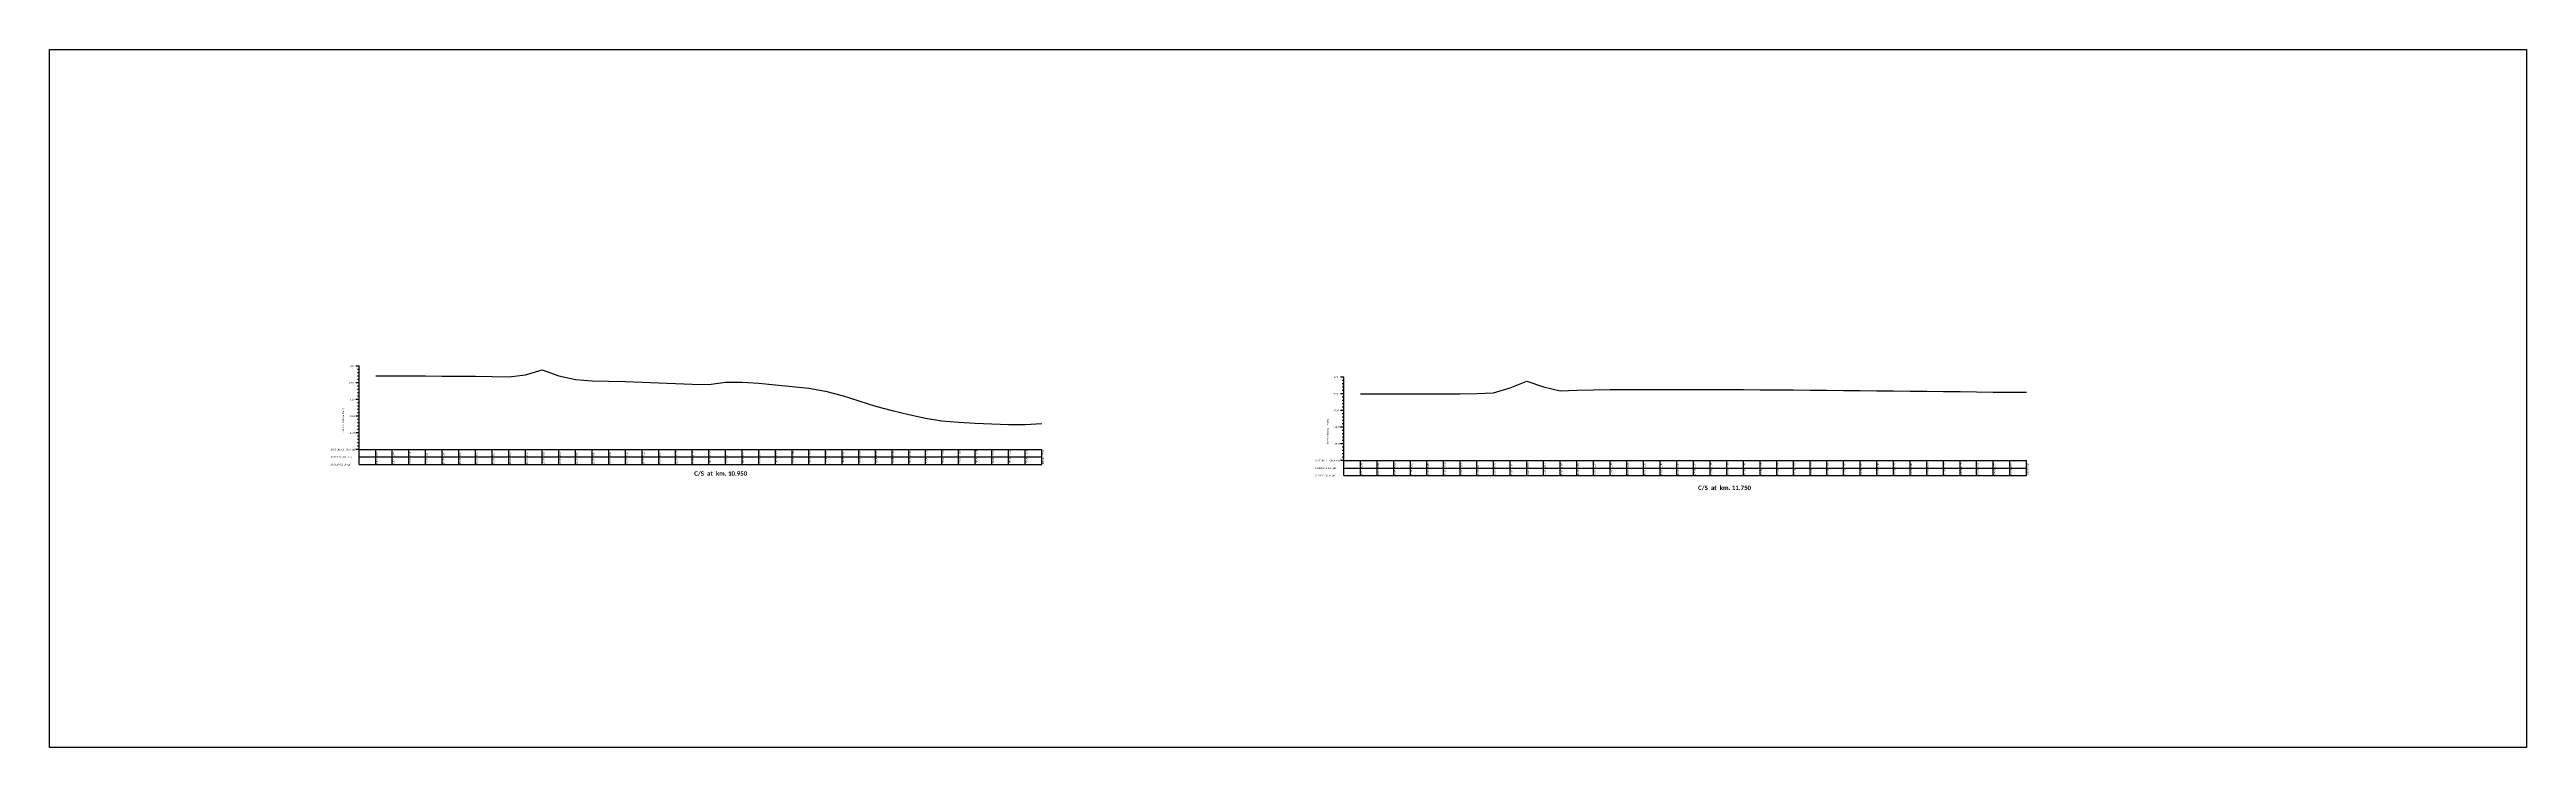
# Model space of a CAD drawing. Header units: metres. Extents: x -148477 to 168932, y -55673 to -2736.
# Drawn here: x 22290 to 23033, y -19139 to -18930 of the extents above; entities that cross this region are included whole.
import ezdxf

# ---------------------------------------------------------------- set-up
doc = ezdxf.new("R2010")
doc.units = ezdxf.units.M
doc.styles.add('liza', font='times.ttf', dxfattribs={"height": 2})
doc.styles.get("Standard").update_dxf_attribs({"font": 'times.ttf'})

msp = doc.modelspace()

# ---------------------------------------------------------------- linework, layer by layer
at = {"color": 6, "linetype": 'Continuous', "lineweight": -3, "ltscale": 0.5}
for p, q in [((22382.5367, -19024.6663), (22381.5367, -19024.6663)), ((22382.5367, -19025.6663), (22382.0367, -19025.6663)), ((22382.5367, -19026.6663), (22382.0367, -19026.6663)), ((22382.5367, -19054.1663), (22382.5367, -19024.6663)), ((22382.5367, -19029.6663), (22381.5367, -19029.6663)), ((22382.5367, -19027.6663), (22382.0367, -19027.6663)), ((22382.5367, -19028.6663), (22382.0367, -19028.6663)), ((22382.5367, -19030.6663), (22382.0367, -19030.6663)), ((22382.5367, -19031.6663), (22382.0367, -19031.6663)), ((22382.5367, -19032.6663), (22382.0367, -19032.6663)), ((22382.5367, -19033.6663), (22382.0367, -19033.6663)), ((22678.1269, -19028.0129), (22677.1269, -19028.0129)), ((22678.1269, -19033.0129), (22677.1269, -19033.0129)), ((22678.1269, -19029.0129), (22677.6269, -19029.0129)), ((22678.1269, -19030.0129), (22677.6269, -19030.0129)), ((22678.1269, -19031.0129), (22677.6269, -19031.0129)), ((22678.1269, -19032.0129), (22677.6269, -19032.0129)), ((22678.1269, -19034.0129), (22677.6269, -19034.0129)), ((22678.1269, -19057.5129), (22678.1269, -19028.0129)), ((22683.1269, -19032.9729), (22688.1269, -19032.9729)), ((22382.5367, -19034.6663), (22381.5367, -19034.6663)), ((22382.5367, -19039.6663), (22381.5367, -19039.6663)), ((22382.5367, -19035.6663), (22382.0367, -19035.6663)), ((22382.5367, -19036.6663), (22382.0367, -19036.6663)), ((22382.5367, -19037.6663), (22382.0367, -19037.6663)), ((22382.5367, -19038.6663), (22382.0367, -19038.6663)), ((22382.5367, -19040.6663), (22382.0367, -19040.6663)), ((22382.5367, -19041.6663), (22382.0367, -19041.6663)), ((22678.1269, -19038.0129), (22677.1269, -19038.0129)), ((22678.1269, -19035.0129), (22677.6269, -19035.0129)), ((22678.1269, -19036.0129), (22677.6269, -19036.0129)), ((22678.1269, -19037.0129), (22677.6269, -19037.0129)), ((22678.1269, -19039.0129), (22677.6269, -19039.0129)), ((22678.1269, -19040.0129), (22677.6269, -19040.0129)), ((22678.1269, -19041.0129), (22677.6269, -19041.0129)), ((22382.5367, -19044.6663), (22381.5367, -19044.6663)), ((22382.5367, -19042.6663), (22382.0367, -19042.6663)), ((22382.5367, -19043.6663), (22382.0367, -19043.6663)), ((22382.5367, -19045.6663), (22382.0367, -19045.6663)), ((22382.5367, -19046.6663), (22382.0367, -19046.6663)), ((22382.5367, -19047.6663), (22382.0367, -19047.6663)), ((22382.5367, -19048.6663), (22382.0367, -19048.6663)), ((22678.1269, -19043.0129), (22677.1269, -19043.0129)), ((22678.1269, -19048.0129), (22677.1269, -19048.0129)), ((22678.1269, -19042.0129), (22677.6269, -19042.0129)), ((22678.1269, -19044.0129), (22677.6269, -19044.0129)), ((22678.1269, -19045.0129), (22677.6269, -19045.0129)), ((22678.1269, -19046.0129), (22677.6269, -19046.0129)), ((22678.1269, -19047.0129), (22677.6269, -19047.0129)), ((22678.1269, -19049.0129), (22677.6269, -19049.0129)), ((22382.5367, -19049.6663), (22381.5367, -19049.6663)), ((22382.5367, -19049.6663), (22587.5367, -19049.6663)), ((22382.5367, -19051.9163), (22587.5367, -19051.9163)), ((22382.5367, -19054.1663), (22587.5367, -19054.1663)), ((22387.5367, -19054.1663), (22387.5367, -19049.6663)), ((22392.5367, -19054.1663), (22392.5367, -19049.6663)), ((22397.5367, -19054.1663), (22397.5367, -19049.6663)), ((22402.5367, -19054.1663), (22402.5367, -19049.6663)), ((22407.5367, -19054.1663), (22407.5367, -19049.6663)), ((22412.5367, -19054.1663), (22412.5367, -19049.6663)), ((22417.5367, -19054.1663), (22417.5367, -19049.6663)), ((22422.5367, -19054.1663), (22422.5367, -19049.6663)), ((22427.5367, -19054.1663), (22427.5367, -19049.6663)), ((22432.5367, -19054.1663), (22432.5367, -19049.6663)), ((22437.5367, -19054.1663), (22437.5367, -19049.6663)), ((22442.5367, -19054.1663), (22442.5367, -19049.6663)), ((22447.5367, -19054.1663), (22447.5367, -19049.6663)), ((22452.5367, -19054.1663), (22452.5367, -19049.6663)), ((22457.5367, -19054.1663), (22457.5367, -19049.6663)), ((22462.5367, -19054.1663), (22462.5367, -19049.6663)), ((22467.5367, -19054.1663), (22467.5367, -19049.6663)), ((22472.5367, -19054.1663), (22472.5367, -19049.6663)), ((22477.5367, -19054.1663), (22477.5367, -19049.6663)), ((22482.5367, -19054.1663), (22482.5367, -19049.6663)), ((22487.5367, -19054.1663), (22487.5367, -19049.6663)), ((22492.5367, -19054.1663), (22492.5367, -19049.6663)), ((22497.5367, -19054.1663), (22497.5367, -19049.6663)), ((22502.5367, -19054.1663), (22502.5367, -19049.6663)), ((22507.5367, -19054.1663), (22507.5367, -19049.6663)), ((22512.5367, -19054.1663), (22512.5367, -19049.6663)), ((22517.5367, -19054.1663), (22517.5367, -19049.6663)), ((22522.5367, -19054.1663), (22522.5367, -19049.6663)), ((22527.5367, -19054.1663), (22527.5367, -19049.6663)), ((22532.5367, -19054.1663), (22532.5367, -19049.6663)), ((22537.5367, -19054.1663), (22537.5367, -19049.6663)), ((22542.5367, -19054.1663), (22542.5367, -19049.6663)), ((22547.5367, -19054.1663), (22547.5367, -19049.6663)), ((22552.5367, -19054.1663), (22552.5367, -19049.6663)), ((22557.5367, -19054.1663), (22557.5367, -19049.6663)), ((22562.5367, -19054.1663), (22562.5367, -19049.6663)), ((22567.5367, -19054.1663), (22567.5367, -19049.6663)), ((22572.5367, -19054.1663), (22572.5367, -19049.6663)), ((22577.5367, -19054.1663), (22577.5367, -19049.6663)), ((22582.5367, -19054.1663), (22582.5367, -19049.6663)), ((22587.5367, -19054.1663), (22587.5367, -19049.6663)), ((22678.1269, -19053.0129), (22677.1269, -19053.0129)), ((22678.1269, -19050.0129), (22677.6269, -19050.0129)), ((22678.1269, -19051.0129), (22677.6269, -19051.0129)), ((22678.1269, -19052.0129), (22677.6269, -19052.0129)), ((22678.1269, -19053.0129), (22883.1269, -19053.0129)), ((22678.1269, -19055.2629), (22883.1269, -19055.2629)), ((22683.1269, -19057.5129), (22683.1269, -19053.0129)), ((22688.1269, -19057.5129), (22688.1269, -19053.0129)), ((22693.1269, -19057.5129), (22693.1269, -19053.0129)), ((22698.1269, -19057.5129), (22698.1269, -19053.0129)), ((22703.1269, -19057.5129), (22703.1269, -19053.0129)), ((22708.1269, -19057.5129), (22708.1269, -19053.0129)), ((22713.1269, -19057.5129), (22713.1269, -19053.0129)), ((22718.1269, -19057.5129), (22718.1269, -19053.0129)), ((22723.1269, -19057.5129), (22723.1269, -19053.0129)), ((22728.1269, -19057.5129), (22728.1269, -19053.0129)), ((22733.1269, -19057.5129), (22733.1269, -19053.0129)), ((22738.1269, -19057.5129), (22738.1269, -19053.0129)), ((22743.1269, -19057.5129), (22743.1269, -19053.0129)), ((22748.1269, -19057.5129), (22748.1269, -19053.0129)), ((22753.1269, -19057.5129), (22753.1269, -19053.0129)), ((22758.1269, -19057.5129), (22758.1269, -19053.0129)), ((22763.1269, -19057.5129), (22763.1269, -19053.0129)), ((22768.1269, -19057.5129), (22768.1269, -19053.0129)), ((22773.1269, -19057.5129), (22773.1269, -19053.0129)), ((22778.1269, -19057.5129), (22778.1269, -19053.0129)), ((22783.1269, -19057.5129), (22783.1269, -19053.0129)), ((22788.1269, -19057.5129), (22788.1269, -19053.0129)), ((22793.1269, -19057.5129), (22793.1269, -19053.0129)), ((22798.1269, -19057.5129), (22798.1269, -19053.0129)), ((22803.1269, -19057.5129), (22803.1269, -19053.0129)), ((22808.1269, -19057.5129), (22808.1269, -19053.0129)), ((22813.1269, -19057.5129), (22813.1269, -19053.0129)), ((22818.1269, -19057.5129), (22818.1269, -19053.0129)), ((22823.1269, -19057.5129), (22823.1269, -19053.0129)), ((22828.1269, -19057.5129), (22828.1269, -19053.0129)), ((22833.1269, -19057.5129), (22833.1269, -19053.0129)), ((22838.1269, -19057.5129), (22838.1269, -19053.0129)), ((22843.1269, -19057.5129), (22843.1269, -19053.0129)), ((22848.1269, -19057.5129), (22848.1269, -19053.0129)), ((22853.1269, -19057.5129), (22853.1269, -19053.0129)), ((22858.1269, -19057.5129), (22858.1269, -19053.0129)), ((22863.1269, -19057.5129), (22863.1269, -19053.0129)), ((22868.1269, -19057.5129), (22868.1269, -19053.0129)), ((22873.1269, -19057.5129), (22873.1269, -19053.0129)), ((22878.1269, -19057.5129), (22878.1269, -19053.0129)), ((22883.1269, -19057.5129), (22883.1269, -19053.0129)), ((22678.1269, -19057.5129), (22883.1269, -19057.5129))]:
    msp.add_line(p, q, dxfattribs=at)
msp.add_lwpolyline([(22289.6388, -18929.5877), (23033.1657, -18929.5877), (23033.1657, -19139.187), (22289.6388, -19139.187)], close=True, dxfattribs=at)
for points in [[(22387.5367, -19027.6163), (22392.5367, -19027.5863), (22397.5367, -19027.5463), (22402.5367, -19027.6063), (22407.5367, -19027.6663), (22412.5367, -19027.6963), (22417.5367, -19027.7163), (22422.5367, -19027.8163), (22427.5367, -19027.9063), (22432.5367, -19027.3063), (22437.5367, -19025.7363), (22442.5367, -19027.5363), (22447.5367, -19028.7063), (22452.5367, -19029.0663), (22457.5367, -19029.1763), (22462.5367, -19029.2863), (22467.5367, -19029.4463), (22472.5367, -19029.6663), (22477.5367, -19029.8763), (22482.5367, -19030.0363), (22487.5367, -19030.1863), (22492.5367, -19029.4463), (22497.5367, -19029.4763), (22502.5367, -19029.8063), (22507.5367, -19030.2763), (22512.5367, -19030.7463), (22517.5367, -19031.2863), (22522.5367, -19032.1863), (22527.5367, -19033.5063), (22532.5367, -19035.0963), (22537.5367, -19036.6563), (22542.5367, -19038.0263), (22547.5367, -19039.2263), (22552.5367, -19040.2563), (22557.5367, -19041.0563), (22562.5367, -19041.5163), (22567.5367, -19041.7763), (22572.5367, -19041.9963), (22577.5367, -19042.2063), (22582.5367, -19042.1863), (22587.5367, -19041.9163)], [(22688.1269, -19032.9729), (22693.1269, -19032.9829), (22698.1269, -19032.9929), (22703.1269, -19033.0129), (22708.1269, -19033.0329), (22713.1269, -19033.0229), (22718.1269, -19032.8429), (22723.1269, -19032.6829), (22728.1269, -19031.1429), (22733.1269, -19029.2029), (22738.1269, -19030.8929), (22743.1269, -19032.0829), (22748.1269, -19031.8529), (22753.1269, -19031.7429), (22758.1269, -19031.7129), (22763.1269, -19031.6829), (22768.1269, -19031.6629), (22773.1269, -19031.6529), (22778.1269, -19031.6429), (22783.1269, -19031.6429), (22788.1269, -19031.6729), (22793.1269, -19031.7029), (22798.1269, -19031.7329), (22803.1269, -19031.7729), (22808.1269, -19031.8229), (22813.1269, -19031.8229), (22818.1269, -19031.8629), (22823.1269, -19031.9129), (22828.1269, -19031.9429), (22833.1269, -19031.9929), (22838.1269, -19032.0529), (22843.1269, -19032.1029), (22848.1269, -19032.1529), (22853.1269, -19032.2029), (22858.1269, -19032.2629), (22863.1269, -19032.3029), (22868.1269, -19032.3729), (22873.1269, -19032.4429), (22878.1269, -19032.4429), (22883.1269, -19032.5129)]]:
    msp.add_lwpolyline(points, dxfattribs=at)

# ---------------------------------------------------------------- texts
at = {"color": 6, "linetype": 'Continuous', "lineweight": -3, "ltscale": 0.5, "char_height": 0.5, "attachment_point": 1, "style": 'liza'}
for s, insert, width in [('5.00', (22379.5367, -19024.4163), 2), ('0.00', (22379.5367, -19029.4163), 2), ('0.00', (22675.1269, -19032.7629), 2), ('5.00', (22675.1269, -19027.7629), 2), ('-5.00', (22379.5367, -19034.4163), 2), ('-10.00', (22379.5367, -19039.4163), 2), ('-5.00', (22675.1269, -19037.7629), 2), ('-15.00', (22379.5367, -19044.4163), 2), ('-10.00', (22675.1269, -19042.7629), 2), ('-15.00', (22675.1269, -19047.7629), 2), ('DATUM AT -20.00 (m)', (22374.0367, -19049.4163), 7.5), ('EXISTING R.L. (m)', (22374.0367, -19051.6663), 7.5), ('DISTANCE IN (m)', (22374.0367, -19053.9163), 7.5), ('DATUM AT -20.00 (m)', (22669.6269, -19052.7629), 7.5), ('EXISTING R.L. (m)', (22669.6269, -19055.0129), 7.5), ('DISTANCE IN (m)', (22669.6269, -19057.2629), 7.5)]:
    msp.add_mtext(s, dxfattribs=dict(at, insert=insert, width=width))
at = {"color": 6, "linetype": 'Continuous', "lineweight": -3, "ltscale": 0.5, "char_height": 0.5, "attachment_point": 1, "rotation": 90, "style": 'liza'}
for s, insert, width in [('ELEVATION (m PWD)', (22377.5367, -19044.6663), 10), ('ELEVATION (m PWD)', (22673.1269, -19048.0129), 10), ('2.05', (22387.6367, -19051.8163), 2.15), ('0.00', (22387.6367, -19054.0663), 2.15), ('2.08', (22392.6367, -19051.8163), 2.15), ('5.00', (22392.6367, -19054.0663), 2.15), ('10.00', (22397.6367, -19054.0663), 2.15), ('2.12', (22397.6367, -19051.8163), 2.15), ('2.06', (22402.6367, -19051.8163), 2.15), ('15.00', (22402.6367, -19054.0663), 2.15), ('2.00', (22407.6367, -19051.8163), 2.15), ('20.00', (22407.6367, -19054.0663), 2.15), ('25.00', (22412.6367, -19054.0663), 2.15), ('1.97', (22412.6367, -19051.8163), 2.15), ('30.00', (22417.6367, -19054.0663), 2.15), ('1.95', (22417.6367, -19051.8163), 2.15), ('1.85', (22422.6367, -19051.8163), 2.15), ('35.00', (22422.6367, -19054.0663), 2.15), ('40.00', (22427.6367, -19054.0663), 2.15), ('1.76', (22427.6367, -19051.8163), 2.15), ('45.00', (22432.6367, -19054.0663), 2.15), ('2.36', (22432.6367, -19051.8163), 2.15), ('50.00', (22437.6367, -19054.0663), 2.15), ('3.93', (22437.6367, -19051.8163), 2.15), ('55.00', (22442.6367, -19054.0663), 2.15), ('2.13', (22442.6367, -19051.8163), 2.15), ('0.96', (22447.6367, -19051.8163), 2.15), ('60.00', (22447.6367, -19054.0663), 2.15), ('0.60', (22452.6367, -19051.8163), 2.15), ('65.00', (22452.6367, -19054.0663), 2.15), ('0.49', (22457.6367, -19051.8163), 2.15), ('70.00', (22457.6367, -19054.0663), 2.15), ('0.38', (22462.6367, -19051.8163), 2.15), ('75.00', (22462.6367, -19054.0663), 2.15), ('0.22', (22467.6367, -19051.8163), 2.15), ('80.00', (22467.6367, -19054.0663), 2.15), ('0.00', (22472.6367, -19051.8163), 2.15), ('85.00', (22472.6367, -19054.0663), 2.15), ('-0.21', (22477.6367, -19051.8163), 2.15), ('90.00', (22477.6367, -19054.0663), 2.15), ('-0.37', (22482.6367, -19051.8163), 2.15), ('95.00', (22482.6367, -19054.0663), 2.15), ('-0.52', (22487.6367, -19051.8163), 2.15), ('100.00', (22487.6367, -19054.0663), 2.15), ('0.22', (22492.6367, -19051.8163), 2.15), ('105.00', (22492.6367, -19054.0663), 2.15), ('0.19', (22497.6367, -19051.8163), 2.15), ('110.00', (22497.6367, -19054.0663), 2.15), ('-0.14', (22502.6367, -19051.8163), 2.15), ('115.00', (22502.6367, -19054.0663), 2.15), ('-0.61', (22507.6367, -19051.8163), 2.15), ('120.00', (22507.6367, -19054.0663), 2.15), ('-1.08', (22512.6367, -19051.8163), 2.15), ('125.00', (22512.6367, -19054.0663), 2.15), ('130.00', (22517.6367, -19054.0663), 2.15), ('-1.62', (22517.6367, -19051.8163), 2.15), ('135.00', (22522.6367, -19054.0663), 2.15), ('-2.52', (22522.6367, -19051.8163), 2.15), ('-3.84', (22527.6367, -19051.8163), 2.15), ('140.00', (22527.6367, -19054.0663), 2.15), ('145.00', (22532.6367, -19054.0663), 2.15), ('-5.43', (22532.6367, -19051.8163), 2.15), ('150.00', (22537.6367, -19054.0663), 2.15), ('-6.99', (22537.6367, -19051.8163), 2.15), ('-8.36', (22542.6367, -19051.8163), 2.15), ('155.00', (22542.6367, -19054.0663), 2.15), ('160.00', (22547.6367, -19054.0663), 2.15), ('-9.56', (22547.6367, -19051.8163), 2.15), ('-10.59', (22552.6367, -19051.8163), 2.15), ('165.00', (22552.6367, -19054.0663), 2.15), ('170.00', (22557.6367, -19054.0663), 2.15), ('-11.39', (22557.6367, -19051.8163), 2.15), ('-11.85', (22562.6367, -19051.8163), 2.15), ('175.00', (22562.6367, -19054.0663), 2.15), ('180.00', (22567.6367, -19054.0663), 2.15), ('-12.11', (22567.6367, -19051.8163), 2.15), ('185.00', (22572.6367, -19054.0663), 2.15), ('-12.33', (22572.6367, -19051.8163), 2.15), ('190.00', (22577.6367, -19054.0663), 2.15), ('-12.54', (22577.6367, -19051.8163), 2.15), ('195.00', (22582.6367, -19054.0663), 2.15), ('-12.52', (22582.6367, -19051.8163), 2.15), ('200.00', (22587.6367, -19054.0663), 2.15), ('-12.25', (22587.6367, -19051.8163), 2.15), ('0.04', (22683.2269, -19055.1629), 2.15), ('0.00', (22683.2269, -19057.4129), 2.15), ('0.04', (22688.2269, -19055.1629), 2.15), ('5.00', (22688.2269, -19057.4129), 2.15), ('0.03', (22693.2269, -19055.1629), 2.15), ('10.00', (22693.2269, -19057.4129), 2.15), ('0.02', (22698.2269, -19055.1629), 2.15), ('15.00', (22698.2269, -19057.4129), 2.15), ('0.00', (22703.2269, -19055.1629), 2.15), ('20.00', (22703.2269, -19057.4129), 2.15), ('-0.02', (22708.2269, -19055.1629), 2.15), ('25.00', (22708.2269, -19057.4129), 2.15), ('-0.01', (22713.2269, -19055.1629), 2.15), ('30.00', (22713.2269, -19057.4129), 2.15), ('0.17', (22718.2269, -19055.1629), 2.15), ('35.00', (22718.2269, -19057.4129), 2.15), ('0.33', (22723.2269, -19055.1629), 2.15), ('40.00', (22723.2269, -19057.4129), 2.15), ('1.87', (22728.2269, -19055.1629), 2.15), ('45.00', (22728.2269, -19057.4129), 2.15), ('3.81', (22733.2269, -19055.1629), 2.15), ('50.00', (22733.2269, -19057.4129), 2.15), ('55.00', (22738.2269, -19057.4129), 2.15), ('2.12', (22738.2269, -19055.1629), 2.15), ('0.93', (22743.2269, -19055.1629), 2.15), ('60.00', (22743.2269, -19057.4129), 2.15), ('65.00', (22748.2269, -19057.4129), 2.15), ('1.16', (22748.2269, -19055.1629), 2.15), ('70.00', (22753.2269, -19057.4129), 2.15), ('1.27', (22753.2269, -19055.1629), 2.15), ('1.30', (22758.2269, -19055.1629), 2.15), ('75.00', (22758.2269, -19057.4129), 2.15), ('80.00', (22763.2269, -19057.4129), 2.15), ('1.33', (22763.2269, -19055.1629), 2.15), ('85.00', (22768.2269, -19057.4129), 2.15), ('1.35', (22768.2269, -19055.1629), 2.15), ('90.00', (22773.2269, -19057.4129), 2.15), ('1.36', (22773.2269, -19055.1629), 2.15), ('95.00', (22778.2269, -19057.4129), 2.15), ('1.37', (22778.2269, -19055.1629), 2.15), ('100.00', (22783.2269, -19057.4129), 2.15), ('1.37', (22783.2269, -19055.1629), 2.15), ('105.00', (22788.2269, -19057.4129), 2.15), ('1.34', (22788.2269, -19055.1629), 2.15), ('110.00', (22793.2269, -19057.4129), 2.15), ('1.31', (22793.2269, -19055.1629), 2.15), ('1.28', (22798.2269, -19055.1629), 2.15), ('115.00', (22798.2269, -19057.4129), 2.15), ('120.00', (22803.2269, -19057.4129), 2.15), ('1.24', (22803.2269, -19055.1629), 2.15), ('125.00', (22808.2269, -19057.4129), 2.15), ('1.19', (22808.2269, -19055.1629), 2.15), ('130.00', (22813.2269, -19057.4129), 2.15), ('1.19', (22813.2269, -19055.1629), 2.15), ('135.00', (22818.2269, -19057.4129), 2.15), ('1.15', (22818.2269, -19055.1629), 2.15), ('1.10', (22823.2269, -19055.1629), 2.15), ('140.00', (22823.2269, -19057.4129), 2.15), ('1.07', (22828.2269, -19055.1629), 2.15), ('145.00', (22828.2269, -19057.4129), 2.15), ('1.02', (22833.2269, -19055.1629), 2.15), ('150.00', (22833.2269, -19057.4129), 2.15), ('0.96', (22838.2269, -19055.1629), 2.15), ('155.00', (22838.2269, -19057.4129), 2.15), ('0.91', (22843.2269, -19055.1629), 2.15), ('160.00', (22843.2269, -19057.4129), 2.15), ('0.86', (22848.2269, -19055.1629), 2.15), ('165.00', (22848.2269, -19057.4129), 2.15), ('0.81', (22853.2269, -19055.1629), 2.15), ('170.00', (22853.2269, -19057.4129), 2.15), ('0.75', (22858.2269, -19055.1629), 2.15), ('175.00', (22858.2269, -19057.4129), 2.15), ('0.71', (22863.2269, -19055.1629), 2.15), ('180.00', (22863.2269, -19057.4129), 2.15), ('0.64', (22868.2269, -19055.1629), 2.15), ('185.00', (22868.2269, -19057.4129), 2.15), ('0.57', (22873.2269, -19055.1629), 2.15), ('190.00', (22873.2269, -19057.4129), 2.15), ('0.57', (22878.2269, -19055.1629), 2.15), ('195.00', (22878.2269, -19057.4129), 2.15), ('0.50', (22883.2269, -19055.1629), 2.15), ('200.00', (22883.2269, -19057.4129), 2.15)]:
    msp.add_mtext(s, dxfattribs=dict(at, insert=insert, width=width))
at = {"color": 0, "linetype": 'ByBlock', "lineweight": 30, "char_height": 1.326841, "width": 81.781813, "attachment_point": 1}
for s, insert in [('{\\fCalibri|b1|i0|c0|p34;\\C256;C/S  at  km. 10.950}', (22483.1651, -19056.2498)), ('{\\fCalibri|b1|i0|c0|p34;\\C256;C/S  at  km. 11.750}', (22784.5045, -19060.5399))]:
    msp.add_mtext(s, dxfattribs=dict(at, insert=insert))

doc.saveas('drawing.dxf')
